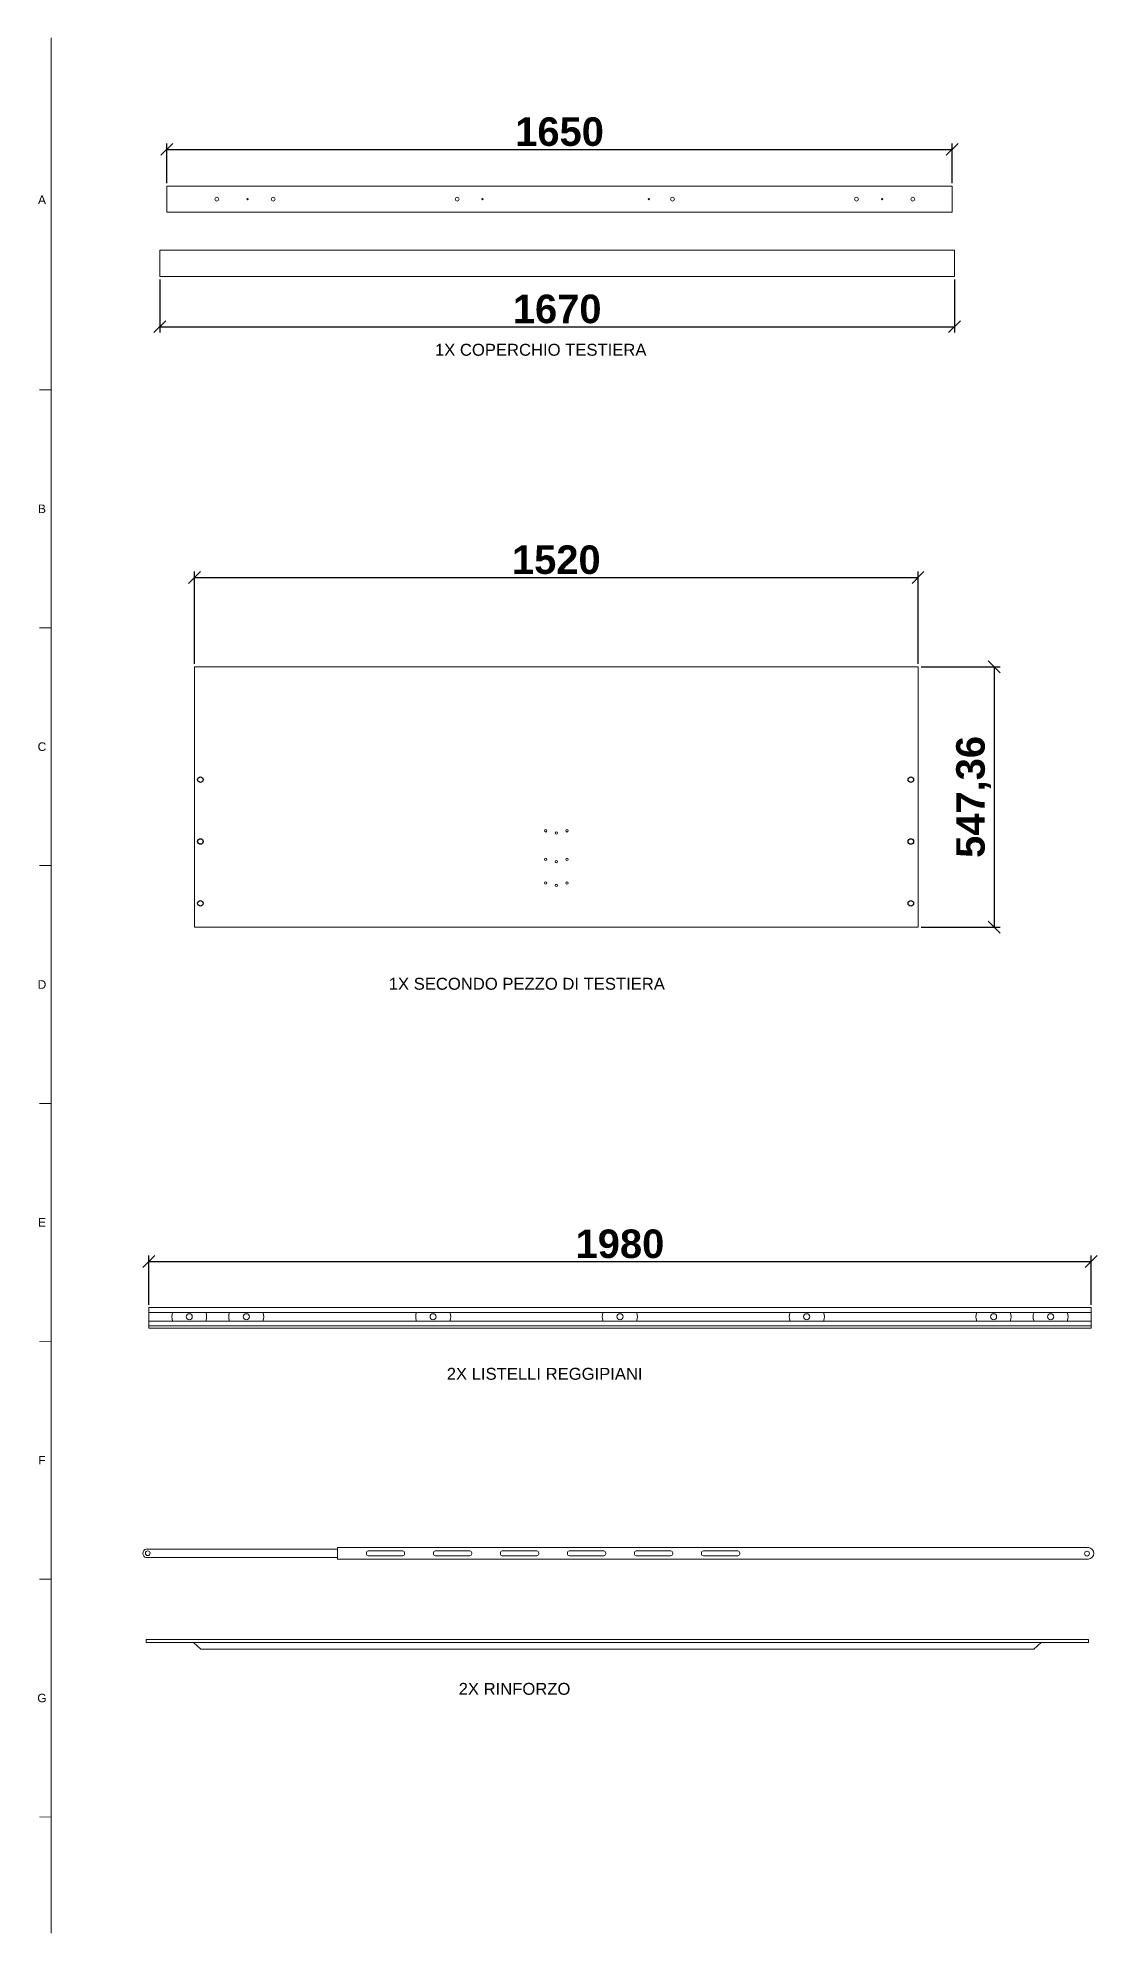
# Paper-space layout 'A726' of a CAD drawing. Header units: centimetres, sheet in millimetres. Extents: x 11 to 577, y 10 to 416.
# Drawn here: x 11.2 to 233.7, y 13.4 to 411.9 of the extents above; entities that cross this region are included whole.
import ezdxf
from ezdxf.enums import TextEntityAlignment as Align

# ---------------------------------------------------------------- set-up
doc = ezdxf.new("R2010")
doc.units = ezdxf.units.CM
for name, color, linetype, lineweight in [('A-ANNO-DIMS', 1, 'Continuous', 18), ('A-ELEV-MBE', 8, 'Continuous', 18), ('A-SECT-MCUT', 8, 'Continuous', 25), ('G-ANNO-TEXT', 3, 'Continuous', 18), ('G-ANNO-TTLB', 3, 'Continuous', 18)]:
    doc.layers.add(name, color=color, linetype=linetype, lineweight=lineweight)
doc.styles.add('ARIAL', font='arial.ttf')
doc.styles.add('ARIAL-BOLD', font='arialbd.ttf')
doc.dimstyles.new('ISO-25', dxfattribs={"dimtxt": 6, "dimasz": 2.5, "dimexe": 1.25, "dimexo": 0.625, "dimtad": 1, "dimlfac": 10, "dimtxsty": 'ARIAL-BOLD', "dimblk": 'OBLIQUE', "dimcen": 2.5, "dimclrt": 256, "dimadec": 0, "dimazin": 0, "dimtfac": 1, "dimtmove": 0, "dimatfit": 3, "dimfxl": 1, "dimarcsym": 0})

psp = doc.layouts.new('A726')

# ---------------------------------------------------------------- texts
at = {"layer": 'G-ANNO-TEXT', "style": 'ARIAL'}
for s, p in [('A', (12.0157, 377.8354)), ('B', (12.0157, 312.8556)), ('C', (12.0157, 262.8556)), ('D', (12.0157, 212.8556)), ('E', (12.0157, 162.8556)), ('F', (12.0157, 112.8556)), ('G', (12.0157, 62.8556))]:
    psp.add_text(s, height=1.8, dxfattribs=at).set_placement(p, align=Align.MIDDLE_CENTER)
at = {"layer": 'G-ANNO-TEXT', "char_height": 2.5, "attachment_point": 1}
for s, insert in [('{\\fArial|b0|i0|c0|p34;1X COPERCHIO TESTIERA}', (94.5868, 347.5435)), ('{\\fArial|b0|i0|c0|p34;1X SECONDO PEZZO DI TESTIERA}', (84.8807, 214.2623)), ('{\\fArial|b0|i0|c0|p34;2X LISTELLI REGGIPIANI}', (97.0615, 132.2672)), ('{\\fArial|b0|i0|c0|p34;2X RINFORZO}', (99.5631, 66.0376))]:
    psp.add_mtext_dynamic_manual_height_columns(s, width=76.045492, gutter_width=1, heights=[0], dxfattribs=dict(at, insert=insert))

# ---------------------------------------------------------------- blocks, each defined once
blk = doc.blocks.new('_Oblique')
at = {"color": 0, "linetype": 'ByBlock', "lineweight": -2}
blk.add_line((-0.5, -0.5), (0.5, 0.5), dxfattribs=at)
blk = doc.blocks.new('*D68')
at = {"layer": 'A-ANNO-DIMS', "color": 0, "lineweight": -2, "transparency": 16777216}
for p, q in [((44.08, 280.29), (44.08, 299.68)), ((196.08, 280.29), (196.08, 299.68)), ((44.08, 298.43), (196.08, 298.43))]:
    blk.add_line(p, q, dxfattribs=at)
at = {"layer": 'Defpoints', "color": 0, "transparency": 16777216}
for p in [(196.08, 298.43), (44.08, 279.66), (196.08, 279.66)]:
    blk.add_point(p, dxfattribs=at)
at = {"layer": 'A-ANNO-DIMS', "color": 0, "lineweight": -2, "transparency": 16777216, "xscale": 2.5, "yscale": 2.5, "zscale": 2.5, "rotation": 180}
blk.add_blockref('_Oblique', (44.08, 298.43), dxfattribs=at)
at = {"layer": 'A-ANNO-DIMS', "color": 0, "lineweight": -2, "transparency": 16777216, "xscale": 2.5, "yscale": 2.5, "zscale": 2.5}
blk.add_blockref('_Oblique', (196.08, 298.43), dxfattribs=at)
at = {"layer": 'A-ANNO-DIMS', "transparency": 16777216, "insert": (120.08, 302.12), "char_height": 6, "attachment_point": 5, "style": 'ARIAL-BOLD'}
blk.add_mtext('1520', dxfattribs=at)
blk = doc.blocks.new('*D69')
at = {"layer": 'A-ANNO-DIMS', "color": 0, "lineweight": -2, "transparency": 16777216}
for p, q in [((196.71, 279.66), (213.33, 279.66)), ((212.08, 279.66), (212.08, 224.92)), ((196.71, 224.92), (213.33, 224.92))]:
    blk.add_line(p, q, dxfattribs=at)
at = {"layer": 'Defpoints', "color": 0, "transparency": 16777216}
for p in [(196.08, 279.66), (196.08, 224.92), (212.08, 224.92)]:
    blk.add_point(p, dxfattribs=at)
at = {"layer": 'A-ANNO-DIMS', "color": 0, "lineweight": -2, "transparency": 16777216, "xscale": 2.5, "yscale": 2.5, "zscale": 2.5}
for p, rotation in [((212.08, 279.66), 90), ((212.08, 224.92), 270)]:
    blk.add_blockref('_Oblique', p, dxfattribs=dict(at, rotation=rotation))
at = {"layer": 'A-ANNO-DIMS', "transparency": 16777216, "insert": (207.77, 252.29), "char_height": 6, "attachment_point": 5, "rotation": 90, "style": 'ARIAL-BOLD'}
blk.add_mtext('547,36', dxfattribs=at)
blk = doc.blocks.new('*D70')
at = {"layer": 'A-ANNO-DIMS', "color": 0, "lineweight": -2, "transparency": 16777216}
for p, q in [((34.45, 145.55), (34.45, 155.87)), ((232.45, 145.55), (232.45, 155.87)), ((34.45, 154.62), (232.45, 154.62))]:
    blk.add_line(p, q, dxfattribs=at)
at = {"layer": 'Defpoints', "color": 0, "transparency": 16777216}
for p in [(232.45, 154.62), (34.45, 144.93), (232.45, 144.93)]:
    blk.add_point(p, dxfattribs=at)
at = {"layer": 'A-ANNO-DIMS', "color": 0, "lineweight": -2, "transparency": 16777216, "xscale": 2.5, "yscale": 2.5, "zscale": 2.5, "rotation": 180}
blk.add_blockref('_Oblique', (34.45, 154.62), dxfattribs=at)
at = {"layer": 'A-ANNO-DIMS', "color": 0, "lineweight": -2, "transparency": 16777216, "xscale": 2.5, "yscale": 2.5, "zscale": 2.5}
blk.add_blockref('_Oblique', (232.45, 154.62), dxfattribs=at)
at = {"layer": 'A-ANNO-DIMS', "transparency": 16777216, "insert": (133.45, 158.31), "char_height": 6, "attachment_point": 5, "style": 'ARIAL-BOLD'}
blk.add_mtext('1980', dxfattribs=at)
blk = doc.blocks.new('*D75')
at = {"layer": 'A-ANNO-DIMS', "color": 0, "lineweight": -2, "transparency": 16777216}
for p, q in [((38.26, 381.33), (38.26, 389.67)), ((38.26, 388.42), (203.26, 388.42)), ((203.26, 381.33), (203.26, 389.67))]:
    blk.add_line(p, q, dxfattribs=at)
at = {"layer": 'Defpoints', "color": 0, "transparency": 16777216}
for p in [(203.26, 388.42), (38.26, 380.71), (203.26, 380.71)]:
    blk.add_point(p, dxfattribs=at)
at = {"layer": 'A-ANNO-DIMS', "color": 0, "lineweight": -2, "transparency": 16777216, "xscale": 2.5, "yscale": 2.5, "zscale": 2.5, "rotation": 180}
blk.add_blockref('_Oblique', (38.26, 388.42), dxfattribs=at)
at = {"layer": 'A-ANNO-DIMS', "color": 0, "lineweight": -2, "transparency": 16777216, "xscale": 2.5, "yscale": 2.5, "zscale": 2.5}
blk.add_blockref('_Oblique', (203.26, 388.42), dxfattribs=at)
at = {"layer": 'A-ANNO-DIMS', "transparency": 16777216, "insert": (120.76, 392.11), "char_height": 6, "attachment_point": 5, "style": 'ARIAL-BOLD'}
blk.add_mtext('1650', dxfattribs=at)
blk = doc.blocks.new('*D76')
at = {"layer": 'A-ANNO-DIMS', "color": 0, "lineweight": -2, "transparency": 16777216}
for p, q in [((36.76, 361.08), (36.76, 349.9)), ((203.76, 361.08), (203.76, 349.9)), ((36.76, 351.15), (203.76, 351.15))]:
    blk.add_line(p, q, dxfattribs=at)
at = {"layer": 'Defpoints', "color": 0, "transparency": 16777216}
for p in [(36.76, 361.71), (203.76, 361.71), (203.76, 351.15)]:
    blk.add_point(p, dxfattribs=at)
at = {"layer": 'A-ANNO-DIMS', "color": 0, "lineweight": -2, "transparency": 16777216, "xscale": 2.5, "yscale": 2.5, "zscale": 2.5, "rotation": 180}
blk.add_blockref('_Oblique', (36.76, 351.15), dxfattribs=at)
at = {"layer": 'A-ANNO-DIMS', "color": 0, "lineweight": -2, "transparency": 16777216, "xscale": 2.5, "yscale": 2.5, "zscale": 2.5}
blk.add_blockref('_Oblique', (203.76, 351.15), dxfattribs=at)
at = {"layer": 'A-ANNO-DIMS', "transparency": 16777216, "insert": (120.26, 354.84), "char_height": 6, "attachment_point": 5, "style": 'ARIAL-BOLD'}
blk.add_mtext('1670', dxfattribs=at)

# ---------------------------------------------------------------- dimensions: what is measured, and where the dimension line sits
at = {"layer": 'A-ANNO-DIMS'}
for base, p1, p2, picture, middle in [((203.2624, 388.4176), (38.2624, 380.7082), (203.2624, 380.7082), '*D75', (120.7624, 392.1061)), ((203.7624, 351.1507), (36.7624, 361.7082), (203.7624, 361.7082), '*D76', (120.2624, 354.8392)), ((196.0822, 298.4316), (44.0822, 279.661), (196.0822, 279.661), '*D68', (120.0822, 302.1201)), ((232.4496, 154.6166), (34.4496, 144.9298), (232.4496, 144.9298), '*D70', (133.4496, 158.3071))]:
    dim = psp.add_linear_dim(base=base, p1=p1, p2=p2, dimstyle='ISO-25', dxfattribs=at)
    dim.commit()
    dim.dimension.update_dxf_attribs({"geometry": picture, "text_midpoint": middle})
dim = psp.add_linear_dim(base=(212.0805, 224.9247), p1=(196.0822, 279.661), p2=(196.0822, 224.9247), angle=90, dimstyle='ISO-25', dxfattribs=at)
dim.commit()
dim.dimension.update_dxf_attribs({"geometry": '*D69', "text_midpoint": (207.774, 252.2928)})

# ---------------------------------------------------------------- linework, layer by layer
at = {"layer": 'A-ELEV-MBE'}
for p, q in [((38.2624, 380.7082), (203.2624, 380.7082)), ((38.2624, 375.2082), (38.2624, 380.7082)), ((203.2624, 380.7082), (203.2624, 375.2082)), ((203.2624, 375.2082), (38.2624, 375.2082)), ((203.7624, 367.2082), (36.7624, 367.2082)), ((36.7624, 367.2082), (36.7624, 361.7082)), ((203.7624, 361.7082), (203.7624, 367.2082)), ((36.7624, 361.7082), (203.7624, 361.7082)), ((44.0822, 279.661), (196.0822, 279.661)), ((44.0822, 224.9247), (44.0822, 279.661)), ((196.0822, 224.9247), (196.0822, 279.661)), ((44.0822, 224.9247), (196.0822, 224.9247)), ((34.4496, 140.5798), (34.4496, 144.9298)), ((34.4496, 144.9298), (232.4496, 144.9298)), ((232.4496, 143.9173), (34.4496, 143.9173)), ((232.4496, 140.5798), (232.4496, 144.9298)), ((34.4457, 141.0798), (232.4457, 141.0798)), ((232.4496, 142.0923), (34.4496, 142.0923)), ((34.4496, 140.5798), (232.4496, 140.5798)), ((33.9116, 94.176), (74.1386, 94.1763)), ((33.9116, 92.3658), (74.1386, 92.3661)), ((74.1386, 94.478), (231.9153, 94.478)), ((74.1386, 94.478), (74.1386, 92.0644)), ((74.1386, 92.0644), (231.9153, 92.0644)), ((33.9155, 75.1393), (231.9157, 75.1393)), ((33.9155, 74.5414), (33.9155, 75.1393)), ((33.9155, 74.5414), (231.9157, 74.5414)), ((43.881, 74.5414), (45.3846, 73.1462)), ((45.3846, 73.1462), (220.4466, 73.1462)), ((221.9502, 74.5414), (220.4466, 73.1462)), ((231.9157, 74.5414), (231.9157, 75.1393))]:
    psp.add_line(p, q, dxfattribs=at)
for points in [[(80.5749, 93.7741), (87.8158, 93.7742, -0.41421356), (88.218, 93.3719), (88.218, 93.1708, -0.41421356), (87.8158, 92.7685), (80.5749, 92.7684, -0.41421356), (80.1726, 93.1707), (80.1726, 93.3718, -0.41421356)], [(94.6544, 93.7742), (101.8952, 93.7743, -0.41421356), (102.2975, 93.372), (102.2975, 93.1709, -0.41421356), (101.8952, 92.7686), (94.6544, 92.7686, -0.41421356), (94.2521, 93.1708), (94.2521, 93.372, -0.41421356)], [(108.7338, 93.7744), (115.9747, 93.7744, -0.41421356), (116.3769, 93.3722), (116.3769, 93.171, -0.41421356), (115.9747, 92.7688), (108.7338, 92.7687, -0.41421356), (108.3315, 93.171), (108.3315, 93.3721, -0.41421356)], [(122.8133, 93.7745), (130.0541, 93.7746, -0.41421356), (130.4564, 93.3723), (130.4564, 93.1712, -0.41421356), (130.0541, 92.7689), (122.8133, 92.7688, -0.41421356), (122.411, 93.1711), (122.411, 93.3722, -0.41421356)], [(136.8927, 93.7746), (144.1336, 93.7747, -0.41421356), (144.5359, 93.3724), (144.5359, 93.1713, -0.41421356), (144.1336, 92.769), (136.8927, 92.7689, -0.41421356), (136.4905, 93.1712), (136.4904, 93.3723, -0.41421356)], [(150.9722, 93.7747), (158.213, 93.7748, -0.41421356), (158.6153, 93.3725), (158.6153, 93.1714, -0.41421356), (158.213, 92.7691), (150.9722, 92.7691, -0.41421356), (150.5699, 93.1713), (150.5699, 93.3725, -0.41421356)]]:
    psp.add_lwpolyline(points, format="xyb", close=True, dxfattribs=at)
for centre, radius in [((48.7624, 377.9582), 0.4), ((55.2124, 377.9582), 0.13), ((60.6024, 377.9582), 0.4), ((99.2524, 377.9582), 0.4), ((104.5524, 377.9582), 0.13), ((139.5124, 377.9582), 0.13), ((144.5024, 377.9582), 0.4), ((183.1524, 377.9582), 0.4), ((188.5524, 377.9582), 0.13), ((194.9924, 377.9582), 0.4), ((117.8673, 245.1661), 0.25), ((120.0822, 244.6873), 0.25), ((122.2971, 245.1661), 0.25), ((117.8673, 239.1661), 0.25), ((122.2971, 239.1661), 0.25), ((120.0822, 238.6873), 0.25), ((117.8673, 234.1661), 0.25), ((120.0822, 233.6873), 0.25), ((122.2971, 234.1661), 0.25), ((42.9496, 143.0048), 0.65), ((54.9496, 143.0048), 0.65), ((94.1996, 143.0048), 0.65), ((133.4496, 143.0048), 0.65), ((172.6996, 143.0048), 0.65), ((211.9496, 143.0048), 0.65), ((223.9496, 143.0048), 0.65), ((34.2449, 93.2972, 83.0473), 0.5028), ((231.5873, 93.212), 0.5028)]:
    psp.add_circle(centre, radius, dxfattribs=at)
for centre, radius, start, end in [((42.7536, 143.0048), 3.4278, 164.561171, 195.438829), ((43.7537, 143.0048), 2.8462, 341.300398, 18.699602), ((53.5513, 143.0048), 2.2912, 156.530595, 203.469405), ((56.1166, 143.0048), 2.5051, 338.638421, 21.361579), ((93.1279, 143.0048), 2.5941, 159.404739, 200.595261), ((95.7987, 143.0048), 2.1086, 334.357463, 25.642537), ((131.9168, 143.0048), 2.1686, 155.115792, 204.884208), ((134.8662, 143.0048), 2.2745, 336.347076, 23.652924), ((171.087, 143.0048), 2.0964, 154.198142, 205.801858), ((174.4105, 143.0048), 2.0083, 332.976244, 27.023756), ((210.4426, 143.0048), 2.1919, 155.398914, 204.601086), ((213.3498, 143.0048), 2.2895, 336.511678, 23.488322), ((222.5251, 143.0048), 2.2673, 156.26747, 203.73253), ((225.3268, 143.0048), 2.3106, 336.739273, 23.260727), ((131.9168, 143.0048), 2.1686, 215.009939, 215.115792), ((171.087, 143.0048), 2.0964, 214.116506, 214.198142), ((174.4105, 143.0048), 2.0083, 327.023756, 327.050595), ((34.1363, 93.2709), 0.9326, 103.942321, 256.058702), ((231.8049, 93.2712), 1.2118, 275.225968, 84.775054)]:
    psp.add_arc(centre, radius, start, end, dxfattribs=at)
at = {"layer": 'A-SECT-MCUT'}
for centre in [(45.3035, 255.9255), (194.5609, 255.9255), (45.3035, 242.9255), (194.5609, 242.9255), (45.3035, 229.9255), (194.5609, 229.9255)]:
    psp.add_circle(centre, 0.58, dxfattribs=at)
at = {"layer": 'G-ANNO-TTLB'}
psp.add_line((13.93, 411.8556), (13.93, 13.4399), dxfattribs=at)
at = {"layer": 'G-ANNO-TTLB', "const_width": 0.18, "flags": 128}
for points in [[(13.93, 337.8556), (11.43, 337.8556)], [(13.93, 287.8556), (11.43, 287.8556)], [(13.93, 237.8556), (11.43, 237.8556)], [(13.93, 187.8556), (11.43, 187.8556)], [(13.93, 137.8556), (11.43, 137.8556)], [(13.93, 87.8556), (11.43, 87.8556)], [(13.93, 37.8556), (11.43, 37.8556)]]:
    psp.add_lwpolyline(points, dxfattribs=at)

psp.set_redraw_order([(e.dxf.handle, doc.entitydb.next_handle()) for e in psp.query("TEXT MTEXT ATTDEF DIMENSION ARC_DIMENSION")])  # texts and dimensions are drawn at this point

doc.saveas('drawing.dxf')
